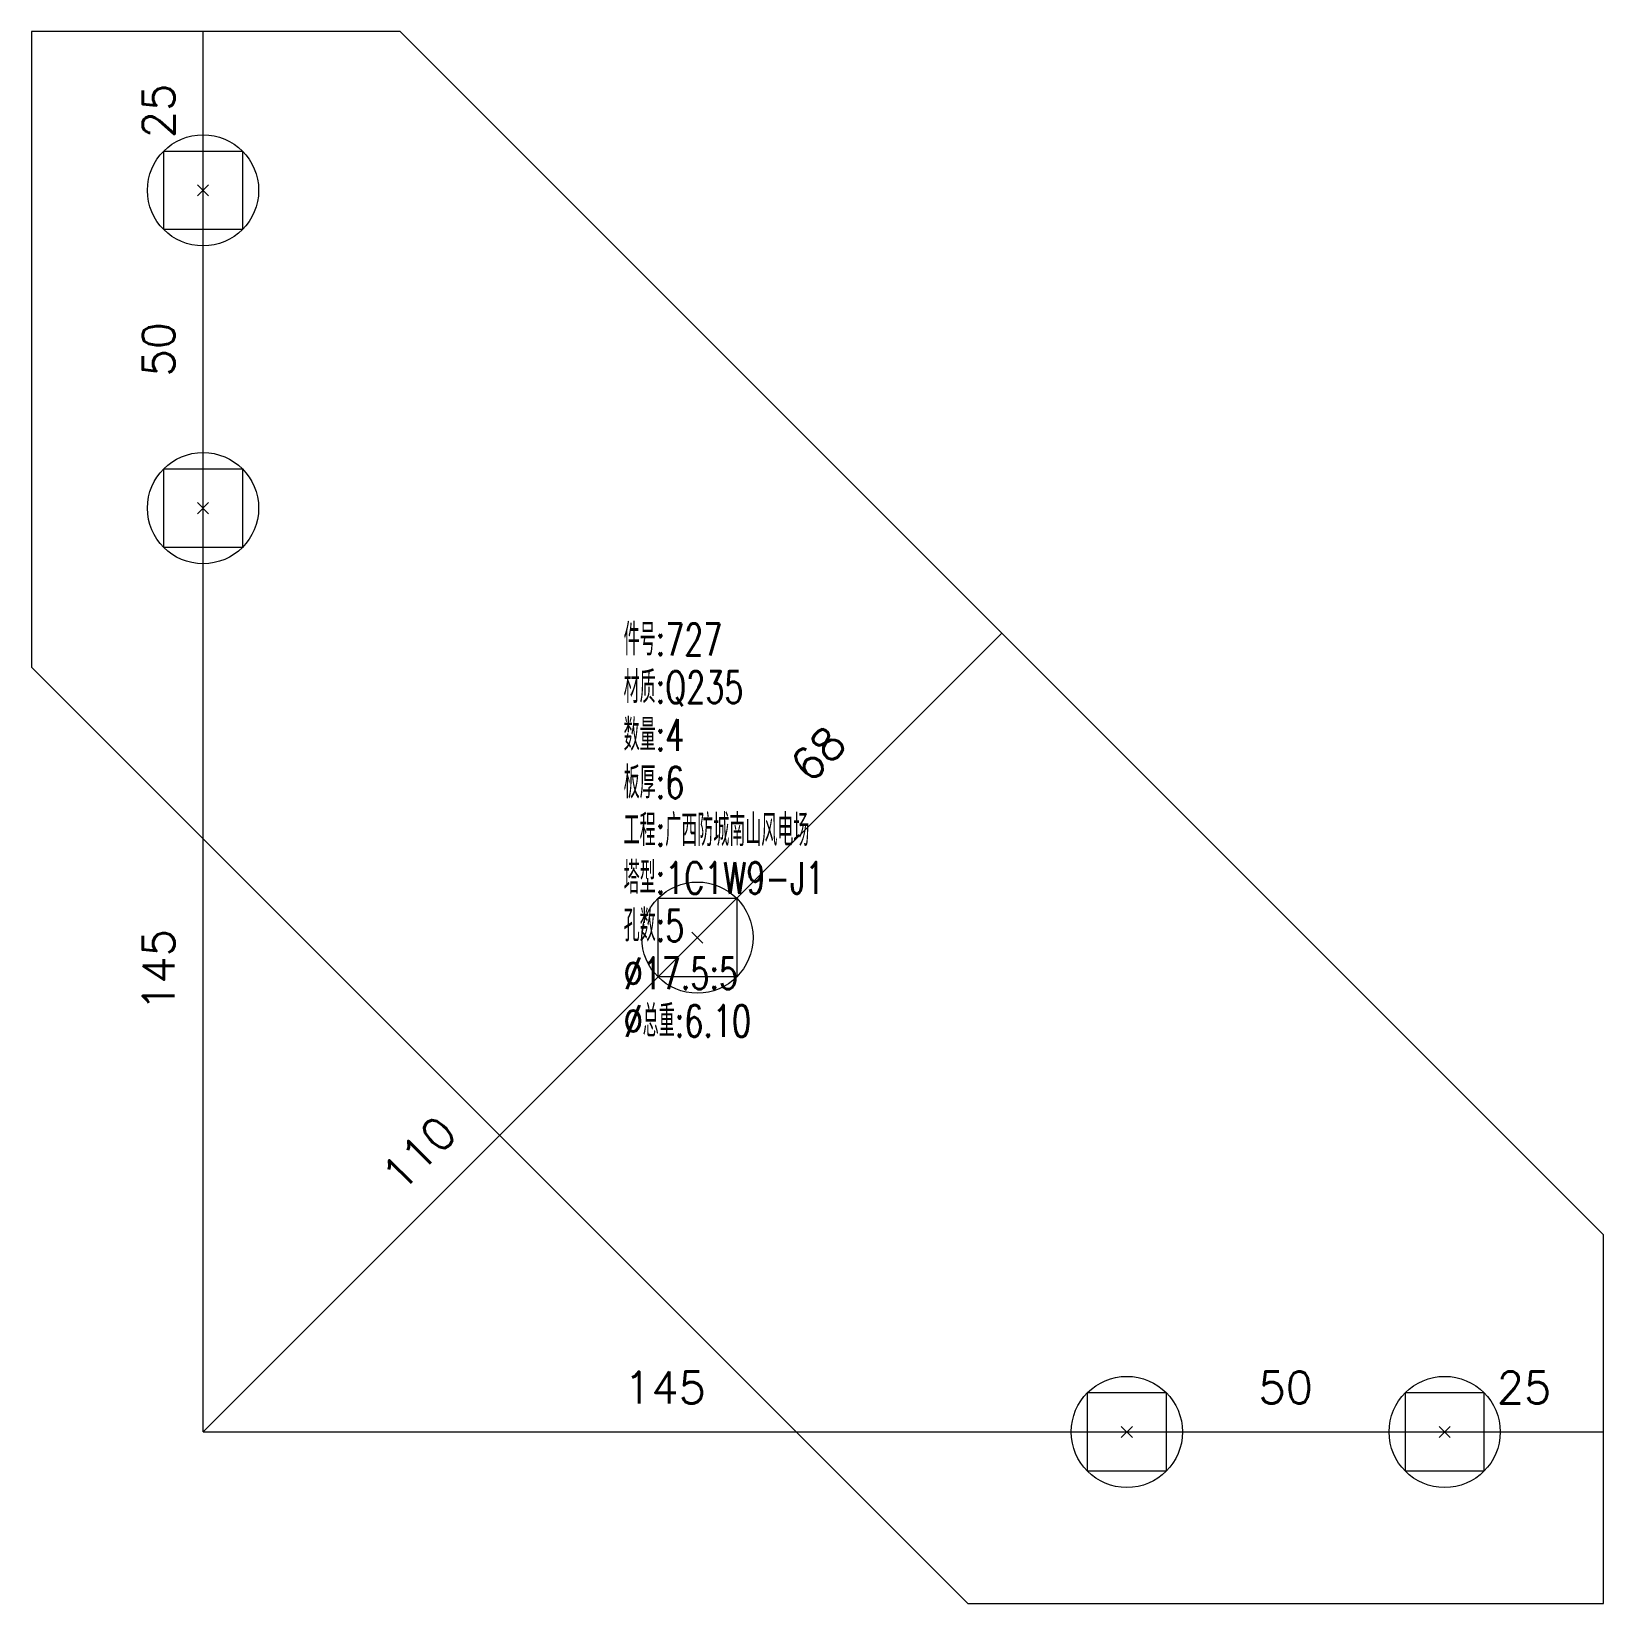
# Model space of a CAD drawing. Extents: x -105 to 10956, y -4548 to 9487.
# Drawn here: x 1538.8 to 1786.2, y 1543.4 to 1790.7 of the extents above; entities that cross this region are included whole.
import ezdxf
from ezdxf.enums import TextEntityAlignment as Align

# ---------------------------------------------------------------- set-up
doc = ezdxf.new("R2010")
doc.units = 0
doc.header["$MEASUREMENT"] = 0
doc.layers.add('1', color=7, linetype='CONTINUOUS', lineweight=25)
doc.layers.add('2', color=7, linetype='CONTINUOUS', lineweight=25)
doc.styles.get("Standard").update_dxf_attribs({"font": 'simplex.shx', "width": 0.7, "height": 3, "bigfont": 'gbhzfs.shx'})

msp = doc.modelspace()

# ---------------------------------------------------------------- texts
at = {"layer": '2', "color": 7, "linetype": 'Continuous', "lineweight": 13}
for s, rotation, p in [('25', 90, (1562.83236, 1778.24766)), ('50', 90, (1562.83236, 1740.74766)), ('68', 45, (1665.43903, 1674.24345)), ('145', 90, (1562.83236, 1643.07161)), ('110', 45, (1602.60135, 1611.40578))]:
    msp.add_text(s, height=5, rotation=rotation, dxfattribs=at).set_placement(p, align=Align.BOTTOM_CENTER)
for s, p in [('145', (1638.50911, 1573.39556)), ('50', (1736.18446, 1573.39556)), ('25', (1773.68446, 1573.39556))]:
    msp.add_text(s, height=5, dxfattribs=at).set_placement(p, align=Align.BOTTOM_CENTER)
at = {"layer": '2', "color": 7, "linetype": 'Continuous', "lineweight": 13, "insert": (1632.00841, 1697.57161), "char_height": 5, "width": 500, "attachment_point": 1, "line_spacing_factor": 0.9}
msp.add_mtext('件号:727\\P材质:Q235\\P数量:4\\P板厚:6\\P工程:广西防城南山风电场\\P塔型:1C1W9-J1\\P孔数:5\\P%%c17.5:5\\P%%c总重:6.10', dxfattribs=at)

# ---------------------------------------------------------------- linework, layer by layer
at = {"layer": '1', "color": 7, "linetype": 'Continuous', "lineweight": 18}
for p, q in [((1596.83236, 1790.74766), (1538.83236, 1790.74766)), ((1538.83236, 1790.74766), (1538.83236, 1690.74766)), ((1786.18445, 1601.39557), (1596.83236, 1790.74766)), ((1538.83236, 1690.74766), (1686.18445, 1543.39557)), ((1786.18445, 1543.39557), (1786.18445, 1601.39557)), ((1686.18445, 1543.39557), (1786.18445, 1543.39557))]:
    msp.add_line(p, q, dxfattribs=at)
at = {"layer": '1', "color": 7, "linetype": 'Continuous', "lineweight": 13}
for p, q in [((1559.64611, 1759.56141), (1559.64611, 1771.93391)), ((1559.64611, 1771.93391), (1572.01861, 1771.93391)), ((1572.01861, 1771.93391), (1572.01861, 1759.56141)), ((1564.95736, 1764.87266), (1566.70736, 1766.62266)), ((1566.70736, 1764.87266), (1564.95736, 1766.62266)), ((1572.01861, 1759.56141), (1559.64611, 1759.56141)), ((1559.64611, 1709.56141), (1559.64611, 1721.93391)), ((1559.64611, 1721.93391), (1572.01861, 1721.93391)), ((1572.01861, 1721.93391), (1572.01861, 1709.56141)), ((1564.95736, 1714.87266), (1566.70736, 1716.62266)), ((1566.70736, 1714.87266), (1564.95736, 1716.62266)), ((1572.01861, 1709.56141), (1559.64611, 1709.56141)), ((1637.42533, 1641.98711), (1637.42533, 1654.35961)), ((1637.42533, 1654.35961), (1649.79783, 1654.35961)), ((1649.79783, 1654.35961), (1649.79783, 1641.98711)), ((1642.73658, 1647.29836), (1644.48658, 1649.04836)), ((1644.48658, 1647.29836), (1642.73658, 1649.04836)), ((1649.79783, 1641.98711), (1637.42533, 1641.98711)), ((1704.99821, 1564.20931), (1704.99821, 1576.58181)), ((1704.99821, 1576.58181), (1717.37071, 1576.58181)), ((1717.37071, 1576.58181), (1717.37071, 1564.20931)), ((1754.99821, 1564.20931), (1754.99821, 1576.58181)), ((1754.99821, 1576.58181), (1767.37071, 1576.58181)), ((1767.37071, 1576.58181), (1767.37071, 1564.20931)), ((1710.30946, 1569.52056), (1712.05946, 1571.27056)), ((1712.05946, 1569.52056), (1710.30946, 1571.27056)), ((1760.30946, 1569.52056), (1762.05946, 1571.27056)), ((1762.05946, 1569.52056), (1760.30946, 1571.27056)), ((1717.37071, 1564.20931), (1704.99821, 1564.20931)), ((1767.37071, 1564.20931), (1754.99821, 1564.20931))]:
    msp.add_line(p, q, dxfattribs=at)
for centre in [(1565.83236, 1765.74766), (1565.83236, 1715.74766), (1643.61158, 1648.17336), (1711.18446, 1570.39556), (1761.18446, 1570.39556)]:
    msp.add_circle(centre, 8.75, dxfattribs=at)
at = {"layer": '2', "color": 9, "linetype": 'Continuous', "lineweight": 13}
for p, q in [((1565.83236, 1570.39556), (1565.83236, 1790.74766)), ((1565.83376, 1570.39556), (1691.50912, 1696.07091)), ((1565.83376, 1570.39556), (1786.18445, 1570.39556))]:
    msp.add_line(p, q, dxfattribs=at)

msp.set_redraw_order([(e.dxf.handle, doc.entitydb.next_handle()) for e in msp.query("TEXT MTEXT ATTDEF DIMENSION ARC_DIMENSION")])  # texts and dimensions are drawn at this point

doc.saveas('drawing.dxf')
